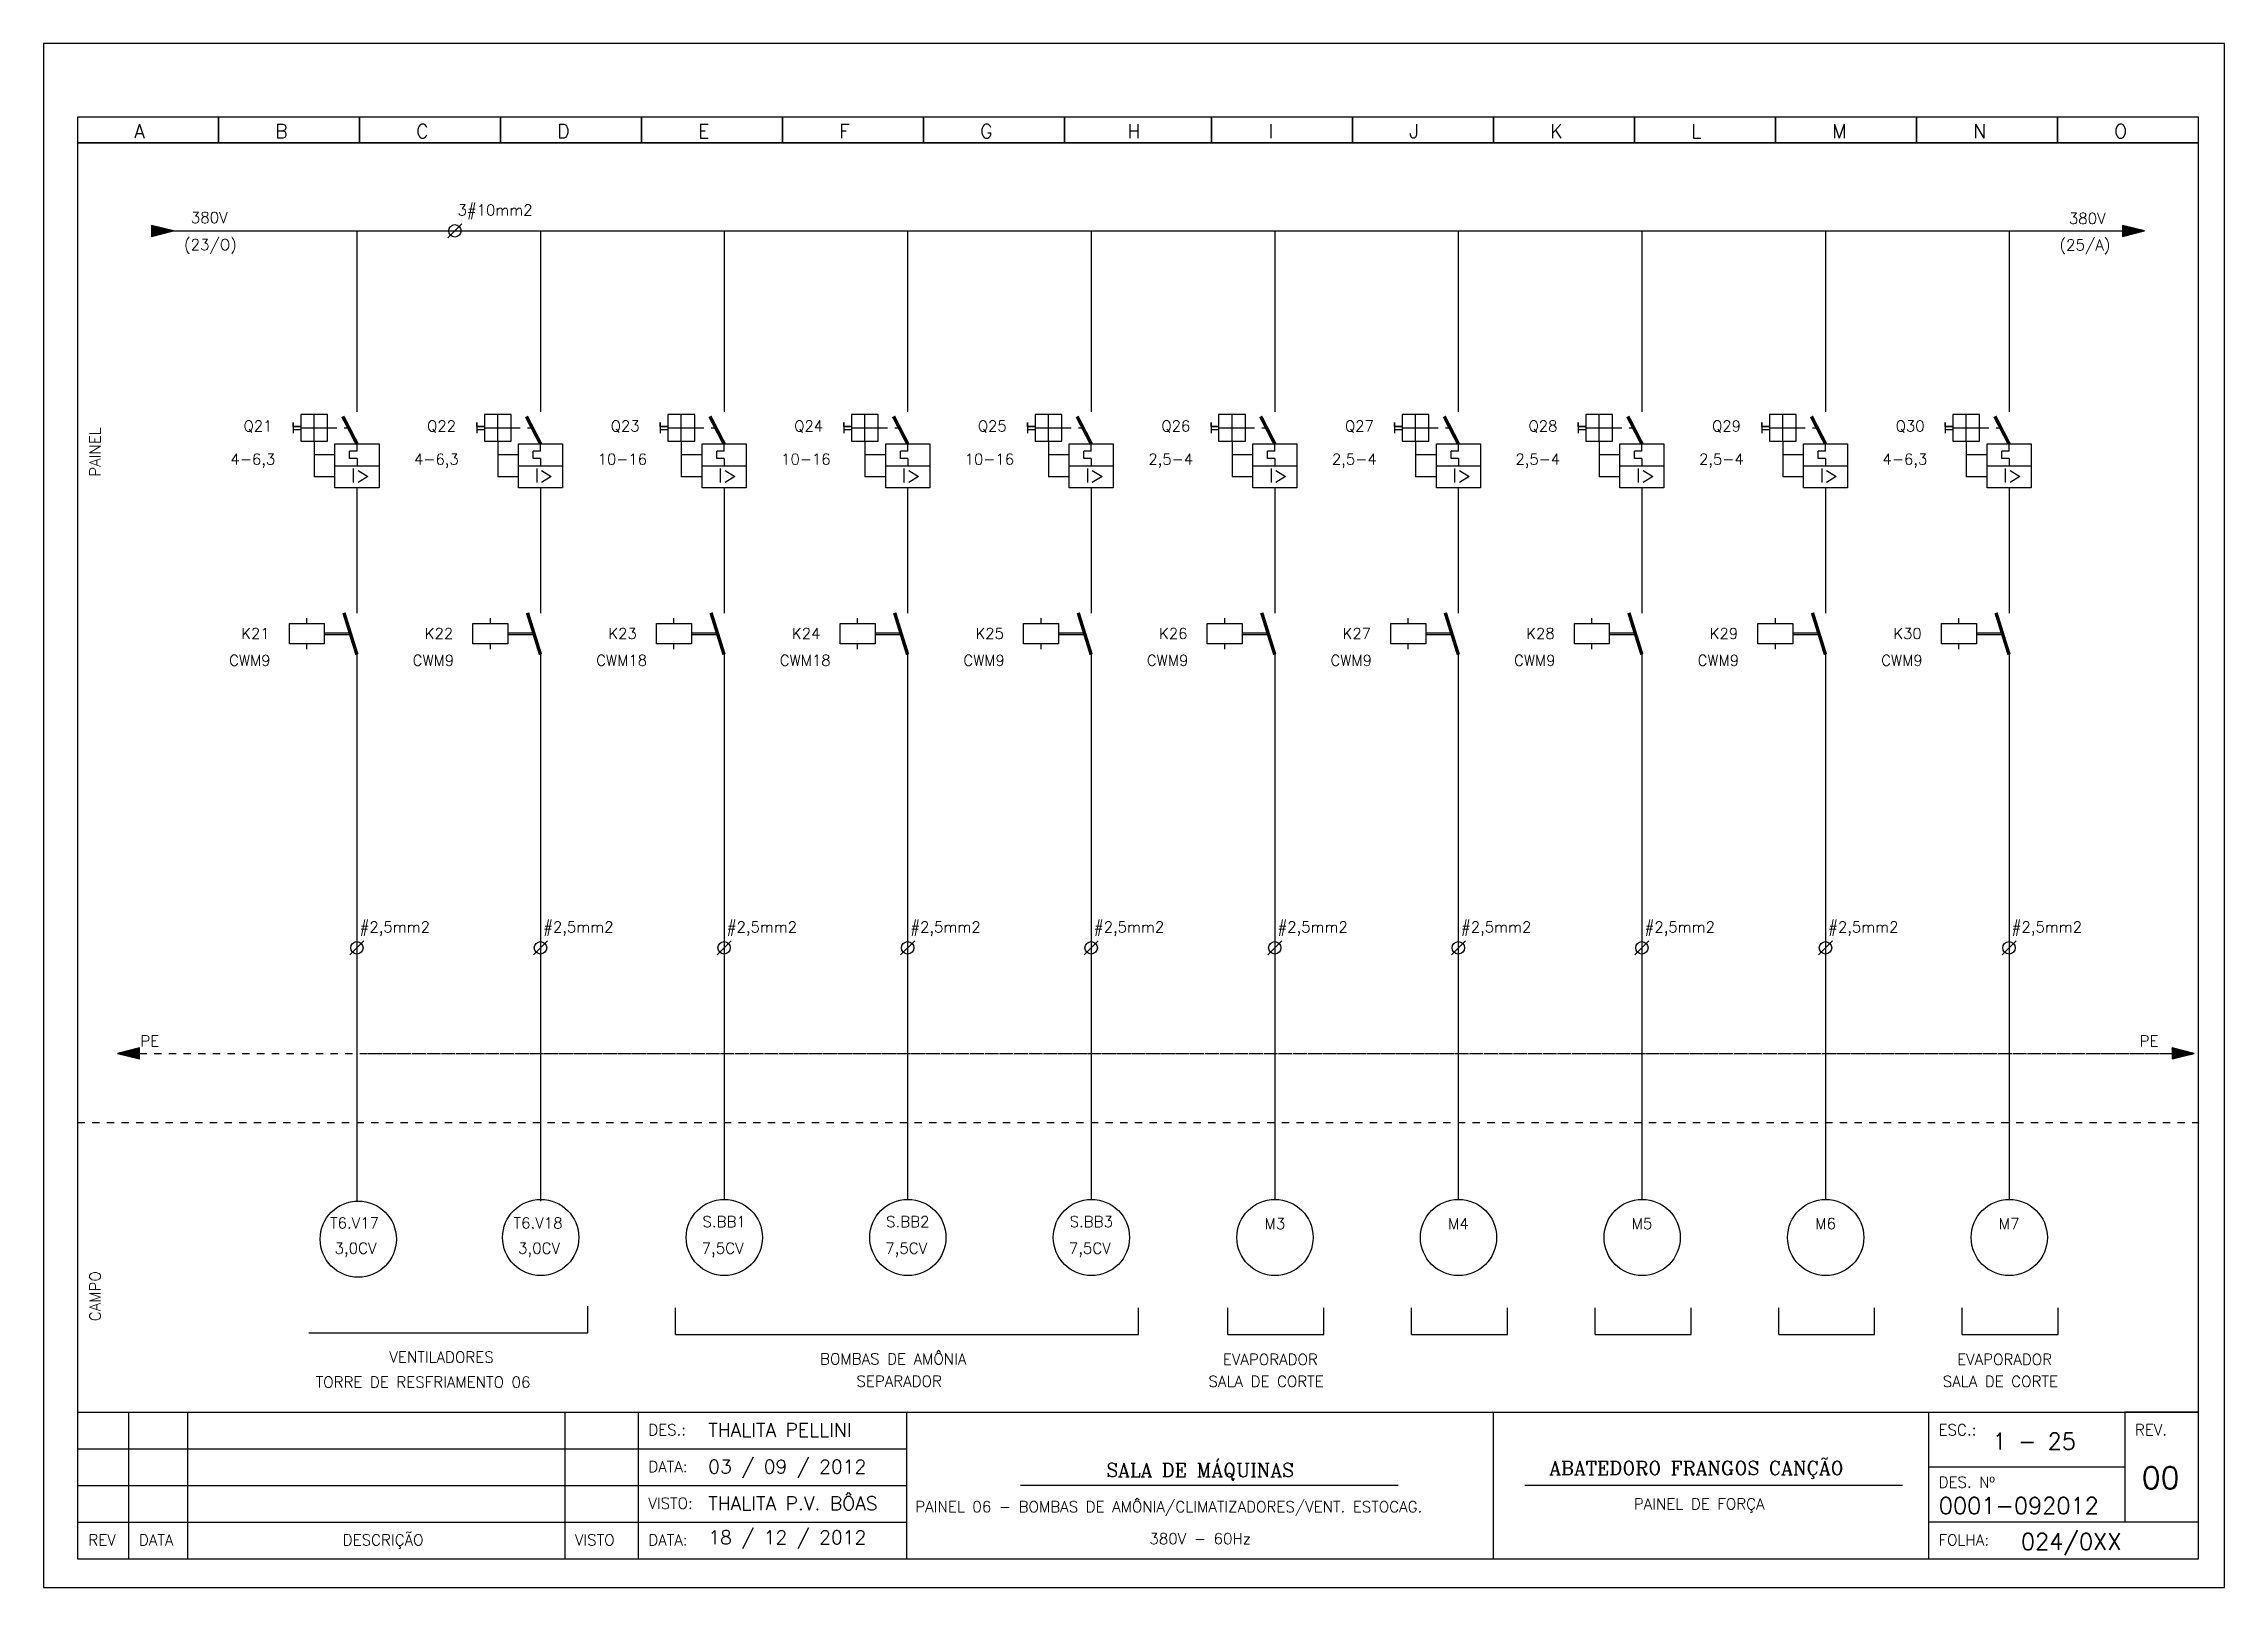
# Model space of a CAD drawing. Header units: millimetres. Extents: x 1974 to 2560, y 1429 to 1567.
# Drawn here: x 2159.77 to 2189.47, y 1512.63 to 1533.66 of the extents above; entities that cross this region are included whole.
import ezdxf

# ---------------------------------------------------------------- set-up
doc = ezdxf.new("R2010")
doc.units = ezdxf.units.MM
for name, pattern in [('DASHDOT2', [0.5, 0.25, -0.125, 0, -0.125]), ('DASHED', [0.75, 0.5, -0.25]), ('HIDDEN2', [0.1875, 0.125, -0.0625])]:
    doc.linetypes.add(name, pattern=pattern)
for name, color, linetype in [('1', 5, 'Continuous'), ('ALIMENTAÇÃO', 6, 'Continuous'), ('CONECTOR_SAK', 2, 'Continuous'), ('DISJUNTOR', 5, 'Continuous'), ('EQUIPAMENTOS', 5, 'Continuous'), ('MARGEM', 1, 'Continuous'), ('MOTORES', 5, 'Continuous'), ('PAINEL', 7, 'Continuous'), ('TERRA', 3, 'DASHED'), ('TEXTO', 4, 'Continuous'), ('TEXTO_2', 5, 'Continuous'), ('TIMBRE', 7, 'Continuous')]:
    doc.layers.add(name, color=color, linetype=linetype)
doc.styles.add('REGUA60', font='romans.shx', dxfattribs={"height": 2})
doc.styles.add('ROMANC', font='romanc.shx', dxfattribs={"height": 0.55})
doc.styles.add('ROMANS', font='romans.shx', dxfattribs={"height": 37})

msp = doc.modelspace()

# ---------------------------------------------------------------- texts
at = {"style": 'ROMANS'}
for s, p in [('ESC.:', (2185.58, 1514.705)), ('REV.', (2188.255, 1514.705)), ('DES. Nº', (2185.58, 1513.992)), ('PAINEL 06 - BOMBAS DE AMÔNIA/CLIMATIZADORES/VENT. ESTOCAG.', (2171.644, 1513.658)), ('PAINEL DE FORÇA', (2181.43, 1513.696)), ('380V - 60Hz', (2174.833, 1513.223)), ('FOLHA:', (2185.58, 1513.205))]:
    msp.add_text(s, height=0.15, dxfattribs=at).set_placement(p)
at = {"layer": 'TEXTO'}
for s, height, style, p in [('A', 0.188, 'ROMANS', (2161.007, 1532.372)), ('B', 0.188, 'ROMANS', (2162.927, 1532.372)), ('C', 0.188, 'ROMANS', (2164.847, 1532.372)), ('D', 0.188, 'ROMANS', (2166.767, 1532.372)), ('E', 0.188, 'ROMANS', (2168.687, 1532.372)), ('F', 0.188, 'ROMANS', (2170.607, 1532.372)), ('G', 0.188, 'ROMANS', (2172.527, 1532.372)), ('H', 0.188, 'ROMANS', (2174.532, 1532.372)), ('I', 0.188, 'ROMANS', (2176.452, 1532.372)), ('J', 0.188, 'ROMANS', (2178.372, 1532.372)), ('K', 0.188, 'ROMANS', (2180.292, 1532.372)), ('L', 0.188, 'ROMANS', (2182.212, 1532.372)), ('M', 0.188, 'ROMANS', (2184.132, 1532.372)), ('N', 0.188, 'ROMANS', (2186.052, 1532.372)), ('O', 0.188, 'ROMANS', (2187.972, 1532.372)), ('380V', 0.15, 'ROMANS', (2161.778, 1531.215)), ('3#10mm2', 0.148, 'ROMANS', (2165.411, 1531.319)), ('380V', 0.15, 'ROMANS', (2187.354, 1531.203)), ('(23/O)', 0.15, 'ROMANS', (2161.685, 1530.847)), ('(25/A)', 0.15, 'ROMANS', (2187.227, 1530.843)), ('Q21', 0.148, 'ROMANS', (2162.496, 1528.378)), ('Q22', 0.148, 'ROMANS', (2164.996, 1528.378)), ('Q23', 0.148, 'ROMANS', (2167.496, 1528.378)), ('Q24', 0.148, 'ROMANS', (2169.996, 1528.378)), ('Q25', 0.148, 'ROMANS', (2172.496, 1528.378)), ('Q26', 0.148, 'ROMANS', (2174.996, 1528.378)), ('Q27', 0.148, 'ROMANS', (2177.496, 1528.378)), ('Q28', 0.148, 'ROMANS', (2179.996, 1528.378)), ('Q29', 0.148, 'ROMANS', (2182.496, 1528.378)), ('Q30', 0.148, 'ROMANS', (2184.996, 1528.378)), ('4-6,3', 0.148, 'ROMANS', (2162.318, 1527.926)), ('4-6,3', 0.148, 'ROMANS', (2164.818, 1527.926)), ('10-16', 0.148, 'ROMANS', (2167.318, 1527.926)), ('10-16', 0.148, 'ROMANS', (2169.818, 1527.926)), ('10-16', 0.148, 'ROMANS', (2172.318, 1527.926)), ('2,5-4', 0.148, 'ROMANS', (2174.818, 1527.926)), ('2,5-4', 0.148, 'ROMANS', (2177.318, 1527.926)), ('2,5-4', 0.148, 'ROMANS', (2179.818, 1527.926)), ('2,5-4', 0.148, 'ROMANS', (2182.318, 1527.926)), ('4-6,3', 0.148, 'ROMANS', (2184.818, 1527.926)), ('K21', 0.148, 'ROMANS', (2162.464, 1525.552)), ('K22', 0.148, 'ROMANS', (2164.964, 1525.552)), ('K23', 0.148, 'ROMANS', (2167.464, 1525.552)), ('K24', 0.148, 'ROMANS', (2169.964, 1525.552)), ('K25', 0.148, 'ROMANS', (2172.464, 1525.552)), ('K26', 0.148, 'ROMANS', (2174.964, 1525.552)), ('K27', 0.148, 'ROMANS', (2177.464, 1525.552)), ('K28', 0.148, 'ROMANS', (2179.964, 1525.552)), ('K29', 0.148, 'ROMANS', (2182.464, 1525.552)), ('K30', 0.148, 'ROMANS', (2184.964, 1525.552)), ('CWM9', 0.148, 'ROMANS', (2162.299, 1525.186)), ('CWM9', 0.148, 'ROMANS', (2164.799, 1525.186)), ('CWM18', 0.148, 'ROMANS', (2167.299, 1525.186)), ('CWM18', 0.148, 'ROMANS', (2169.799, 1525.186)), ('CWM9', 0.148, 'ROMANS', (2172.299, 1525.186)), ('CWM9', 0.148, 'ROMANS', (2174.799, 1525.186)), ('CWM9', 0.148, 'ROMANS', (2177.299, 1525.186)), ('CWM9', 0.148, 'ROMANS', (2179.799, 1525.186)), ('CWM9', 0.148, 'ROMANS', (2182.299, 1525.186)), ('CWM9', 0.148, 'ROMANS', (2184.799, 1525.186)), ('#2,5mm2', 0.148, 'ROMANS', (2164.077, 1521.555)), ('#2,5mm2', 0.148, 'ROMANS', (2166.577, 1521.555)), ('#2,5mm2', 0.148, 'ROMANS', (2169.077, 1521.555)), ('#2,5mm2', 0.148, 'ROMANS', (2171.577, 1521.555)), ('#2,5mm2', 0.148, 'ROMANS', (2174.077, 1521.555)), ('#2,5mm2', 0.148, 'ROMANS', (2176.577, 1521.555)), ('#2,5mm2', 0.148, 'ROMANS', (2179.077, 1521.555)), ('#2,5mm2', 0.148, 'ROMANS', (2181.577, 1521.555)), ('#2,5mm2', 0.148, 'ROMANS', (2184.077, 1521.555)), ('#2,5mm2', 0.148, 'ROMANS', (2186.577, 1521.555)), ('PE', 0.15, 'ROMANS', (2161.091, 1520)), ('PE', 0.15, 'ROMANS', (2188.318, 1520)), ('T6.V17', 0.15, 'REGUA60', (2163.673, 1517.522)), ('T6.V18', 0.15, 'REGUA60', (2166.173, 1517.522)), ('S.BB1', 0.15, 'REGUA60', (2168.746, 1517.54)), ('S.BB2', 0.15, 'REGUA60', (2171.246, 1517.54)), ('S.BB3', 0.15, 'REGUA60', (2173.746, 1517.54)), ('M3', 0.15, 'REGUA60', (2176.4, 1517.514)), ('M4', 0.15, 'REGUA60', (2178.9, 1517.514)), ('M5', 0.15, 'REGUA60', (2181.4, 1517.514)), ('M6', 0.15, 'REGUA60', (2183.9, 1517.514)), ('M7', 0.15, 'REGUA60', (2186.4, 1517.514)), ('3,0CV', 0.15, 'REGUA60', (2163.734, 1517.179)), ('3,0CV', 0.15, 'REGUA60', (2166.234, 1517.179)), ('7,5CV', 0.15, 'REGUA60', (2168.734, 1517.179)), ('7,5CV', 0.15, 'REGUA60', (2171.234, 1517.179)), ('7,5CV', 0.15, 'REGUA60', (2173.734, 1517.179)), ('VENTILADORES', 0.15, 'REGUA60', (2164.482, 1515.695)), ('BOMBAS DE AMÔNIA', 0.15, 'REGUA60', (2170.348, 1515.671)), ('EVAPORADOR', 0.15, 'REGUA60', (2175.834, 1515.664)), ('EVAPORADOR', 0.15, 'REGUA60', (2185.834, 1515.664)), ('TORRE DE RESFRIAMENTO 06', 0.15, 'REGUA60', (2163.478, 1515.355)), ('SEPARADOR', 0.15, 'REGUA60', (2170.843, 1515.367)), ('SALA DE CORTE', 0.15, 'REGUA60', (2175.638, 1515.365)), ('SALA DE CORTE', 0.15, 'REGUA60', (2185.638, 1515.365)), ('THALITA PELLINI', 0.1875, 'ROMANS', (2168.824, 1514.685)), ('03 / 09 / 2012', 0.1875, 'ROMANS', (2168.824, 1514.185)), ('THALITA P.V. BÔAS', 0.1875, 'ROMANS', (2168.824, 1513.685)), ('18 / 12 / 2012', 0.1875, 'ROMANS', (2168.824, 1513.222))]:
    msp.add_text(s, height=height, dxfattribs=dict(at, style=style)).set_placement(p)
at = {"layer": 'TEXTO', "style": 'REGUA60'}
for s, p in [('PAINEL', (2160.549, 1527.76)), ('CAMPO', (2160.549, 1516.259))]:
    msp.add_text(s, height=0.15, rotation=90, dxfattribs=at).set_placement(p)
at = {"layer": 'TEXTO', "color": 150, "style": 'ROMANS'}
for s, height, p in [('DES.:', 0.15, (2168.009, 1514.705)), ('1 - 25', 0.225, (2186.314, 1514.512)), ('DATA:', 0.15, (2168.009, 1514.205)), ('00', 0.3, (2188.347, 1513.978)), ('VISTO:', 0.15, (2168.009, 1513.705)), ('0001-092012', 0.225, (2185.584, 1513.636)), ('REV', 0.15, (2160.383, 1513.205)), ('DATA', 0.15, (2161.071, 1513.205)), ('DESCRIÇÃO', 0.15, (2163.847, 1513.205)), ('VISTO', 0.15, (2167.009, 1513.205)), ('DATA:', 0.15, (2168.009, 1513.205)), ('024/0XX', 0.225, (2186.702, 1513.146))]:
    msp.add_text(s, height=height, dxfattribs=at).set_placement(p)
at = {"layer": 'TEXTO_2'}
for s, height, style, p in [('I>', 0.1927, 'REGUA60', (2163.956, 1527.682)), ('I>', 0.1927, 'REGUA60', (2166.456, 1527.682)), ('I>', 0.1927, 'REGUA60', (2168.956, 1527.682)), ('I>', 0.1927, 'REGUA60', (2171.456, 1527.682)), ('I>', 0.1927, 'REGUA60', (2173.956, 1527.682)), ('I>', 0.1927, 'REGUA60', (2176.456, 1527.682)), ('I>', 0.1927, 'REGUA60', (2178.956, 1527.682)), ('I>', 0.1927, 'REGUA60', (2181.456, 1527.682)), ('I>', 0.1927, 'REGUA60', (2183.956, 1527.682)), ('I>', 0.1927, 'REGUA60', (2186.456, 1527.682)), ('SALA DE MÁQUINAS', 0.1875, 'ROMANC', (2174.245, 1514.138)), ('ABATEDORO FRANGOS CANÇÃO', 0.1875, 'ROMANC', (2180.277, 1514.166))]:
    msp.add_text(s, height=height, dxfattribs=dict(at, style=style)).set_placement(p)

# ---------------------------------------------------------------- hatches: boundary and pattern name
at = {"layer": 'EQUIPAMENTOS'}
for points in [[(2161.54, 1531.109), (2161.24, 1531.184), (2161.24, 1531.034)], [(2188.386, 1531.109), (2188.086, 1531.184), (2188.086, 1531.034)]]:
    msp.add_hatch(color=256, dxfattribs=at).paths.add_polyline_path(points)
at = {"layer": 'TERRA'}
h = msp.add_hatch(dxfattribs=at)
h.set_pattern_fill('ANSI31', color=256, scale=0.004, angle=180, style=0)
h.set_pattern_definition([(225, (2218.03320223, 1568.52584864), (0.0003535533906, -0.0003535533906), [])])
h.paths.add_polyline_path([(2160.779, 1519.906), (2161.079, 1519.906), (2161.079, 1519.981)])
h.paths.add_polyline_path([(2161.079, 1519.831), (2161.079, 1519.906), (2160.779, 1519.906)])
h = msp.add_hatch(dxfattribs=at)
h.set_pattern_fill('ANSI31', color=256, scale=0.004, style=0)
h.set_pattern_definition([(45, (2131.80874803, 1471.2862611), (-0.0003535533906, 0.0003535533906), [])])
h.paths.add_polyline_path([(2189.063, 1519.906), (2188.763, 1519.906), (2188.763, 1519.831)])
h.paths.add_polyline_path([(2188.763, 1519.981), (2188.763, 1519.906), (2189.063, 1519.906)])

# ---------------------------------------------------------------- linework, layer by layer
for p, q in [((2167.185, 1516.102), (2167.185, 1516.466)), ((2168.378, 1516.078), (2168.378, 1516.442)), ((2174.685, 1516.078), (2174.685, 1516.442)), ((2175.903, 1516.078), (2175.903, 1516.442)), ((2177.21, 1516.078), (2177.21, 1516.442)), ((2178.403, 1516.078), (2178.403, 1516.442)), ((2179.71, 1516.078), (2179.71, 1516.442)), ((2180.903, 1516.078), (2180.903, 1516.442)), ((2182.21, 1516.078), (2182.21, 1516.442)), ((2183.403, 1516.078), (2183.403, 1516.442)), ((2184.71, 1516.078), (2184.71, 1516.442)), ((2185.903, 1516.078), (2185.903, 1516.442)), ((2187.21, 1516.078), (2187.21, 1516.442)), ((2163.386, 1516.102), (2167.185, 1516.102)), ((2168.378, 1516.078), (2174.685, 1516.078)), ((2175.903, 1516.078), (2177.21, 1516.078)), ((2178.403, 1516.078), (2179.71, 1516.078)), ((2180.903, 1516.078), (2182.21, 1516.078)), ((2183.403, 1516.078), (2184.71, 1516.078)), ((2185.903, 1516.078), (2187.21, 1516.078)), ((2189.119, 1515.022), (2188.119, 1515.022))]:
    msp.add_line(p, q)
at = {"layer": '1'}
for p, q in [((2163.172, 1528.498), (2163.172, 1528.352)), ((2163.172, 1528.446), (2163.172, 1528.498)), ((2163.276, 1528.446), (2163.172, 1528.446)), ((2163.172, 1528.446), (2163.276, 1528.446)), ((2163.172, 1528.404), (2163.276, 1528.404)), ((2163.64, 1528.607), (2163.276, 1528.607)), ((2163.276, 1528.607), (2163.276, 1528.243)), ((2163.276, 1528.425), (2163.64, 1528.425)), ((2163.458, 1528.243), (2163.458, 1528.607)), ((2163.64, 1528.243), (2163.64, 1528.607)), ((2165.672, 1528.498), (2165.672, 1528.352)), ((2165.672, 1528.446), (2165.672, 1528.498)), ((2165.776, 1528.446), (2165.672, 1528.446)), ((2165.672, 1528.446), (2165.776, 1528.446)), ((2165.672, 1528.404), (2165.776, 1528.404)), ((2166.14, 1528.607), (2165.776, 1528.607)), ((2165.776, 1528.607), (2165.776, 1528.243)), ((2165.776, 1528.425), (2166.14, 1528.425)), ((2165.958, 1528.243), (2165.958, 1528.607)), ((2166.14, 1528.243), (2166.14, 1528.607)), ((2168.172, 1528.498), (2168.172, 1528.352)), ((2168.172, 1528.446), (2168.172, 1528.498)), ((2168.276, 1528.446), (2168.172, 1528.446)), ((2168.172, 1528.446), (2168.276, 1528.446)), ((2168.172, 1528.404), (2168.276, 1528.404)), ((2168.64, 1528.607), (2168.276, 1528.607)), ((2168.276, 1528.607), (2168.276, 1528.243)), ((2168.276, 1528.425), (2168.64, 1528.425)), ((2168.458, 1528.243), (2168.458, 1528.607)), ((2168.64, 1528.243), (2168.64, 1528.607)), ((2170.672, 1528.498), (2170.672, 1528.352)), ((2170.672, 1528.446), (2170.672, 1528.498)), ((2170.776, 1528.446), (2170.672, 1528.446)), ((2170.672, 1528.446), (2170.776, 1528.446)), ((2170.672, 1528.404), (2170.776, 1528.404)), ((2171.14, 1528.607), (2170.776, 1528.607)), ((2170.776, 1528.607), (2170.776, 1528.243)), ((2170.776, 1528.425), (2171.14, 1528.425)), ((2170.958, 1528.243), (2170.958, 1528.607)), ((2171.14, 1528.243), (2171.14, 1528.607)), ((2173.172, 1528.498), (2173.172, 1528.352)), ((2173.172, 1528.446), (2173.172, 1528.498)), ((2173.276, 1528.446), (2173.172, 1528.446)), ((2173.172, 1528.446), (2173.276, 1528.446)), ((2173.172, 1528.404), (2173.276, 1528.404)), ((2173.64, 1528.607), (2173.276, 1528.607)), ((2173.276, 1528.607), (2173.276, 1528.243)), ((2173.276, 1528.425), (2173.64, 1528.425)), ((2173.458, 1528.243), (2173.458, 1528.607)), ((2173.64, 1528.243), (2173.64, 1528.607)), ((2175.672, 1528.498), (2175.672, 1528.352)), ((2175.672, 1528.446), (2175.672, 1528.498)), ((2175.776, 1528.446), (2175.672, 1528.446)), ((2175.672, 1528.446), (2175.776, 1528.446)), ((2175.672, 1528.404), (2175.776, 1528.404)), ((2176.14, 1528.607), (2175.776, 1528.607)), ((2175.776, 1528.607), (2175.776, 1528.243)), ((2175.776, 1528.425), (2176.14, 1528.425)), ((2175.958, 1528.243), (2175.958, 1528.607)), ((2176.14, 1528.243), (2176.14, 1528.607)), ((2178.172, 1528.498), (2178.172, 1528.352)), ((2178.172, 1528.446), (2178.172, 1528.498)), ((2178.276, 1528.446), (2178.172, 1528.446)), ((2178.172, 1528.446), (2178.276, 1528.446)), ((2178.172, 1528.404), (2178.276, 1528.404)), ((2178.64, 1528.607), (2178.276, 1528.607)), ((2178.276, 1528.607), (2178.276, 1528.243)), ((2178.276, 1528.425), (2178.64, 1528.425)), ((2178.458, 1528.243), (2178.458, 1528.607)), ((2178.64, 1528.243), (2178.64, 1528.607)), ((2180.672, 1528.498), (2180.672, 1528.352)), ((2180.672, 1528.446), (2180.672, 1528.498)), ((2180.776, 1528.446), (2180.672, 1528.446)), ((2180.672, 1528.446), (2180.776, 1528.446)), ((2180.672, 1528.404), (2180.776, 1528.404)), ((2181.14, 1528.607), (2180.776, 1528.607)), ((2180.776, 1528.607), (2180.776, 1528.243)), ((2180.776, 1528.425), (2181.14, 1528.425)), ((2180.958, 1528.243), (2180.958, 1528.607)), ((2181.14, 1528.243), (2181.14, 1528.607)), ((2183.172, 1528.498), (2183.172, 1528.352)), ((2183.172, 1528.446), (2183.172, 1528.498)), ((2183.276, 1528.446), (2183.172, 1528.446)), ((2183.172, 1528.446), (2183.276, 1528.446)), ((2183.172, 1528.404), (2183.276, 1528.404)), ((2183.64, 1528.607), (2183.276, 1528.607)), ((2183.276, 1528.607), (2183.276, 1528.243)), ((2183.276, 1528.425), (2183.64, 1528.425)), ((2183.458, 1528.243), (2183.458, 1528.607)), ((2183.64, 1528.243), (2183.64, 1528.607)), ((2185.672, 1528.498), (2185.672, 1528.352)), ((2185.672, 1528.446), (2185.672, 1528.498)), ((2185.776, 1528.446), (2185.672, 1528.446)), ((2185.672, 1528.446), (2185.776, 1528.446)), ((2185.672, 1528.404), (2185.776, 1528.404)), ((2186.14, 1528.607), (2185.776, 1528.607)), ((2185.776, 1528.607), (2185.776, 1528.243)), ((2185.776, 1528.425), (2186.14, 1528.425)), ((2185.958, 1528.243), (2185.958, 1528.607)), ((2186.14, 1528.243), (2186.14, 1528.607)), ((2163.276, 1528.243), (2163.64, 1528.243)), ((2165.776, 1528.243), (2166.14, 1528.243)), ((2168.276, 1528.243), (2168.64, 1528.243)), ((2170.776, 1528.243), (2171.14, 1528.243)), ((2173.276, 1528.243), (2173.64, 1528.243)), ((2175.776, 1528.243), (2176.14, 1528.243)), ((2178.276, 1528.243), (2178.64, 1528.243)), ((2180.776, 1528.243), (2181.14, 1528.243)), ((2183.276, 1528.243), (2183.64, 1528.243)), ((2185.776, 1528.243), (2186.14, 1528.243))]:
    msp.add_line(p, q, dxfattribs=at)
at = {"layer": 'ALIMENTAÇÃO', "color": 6}
for p, q in [((2164.04, 1531.109), (2164.04, 1528.645)), ((2166.54, 1531.109), (2166.54, 1528.645)), ((2169.04, 1531.109), (2169.04, 1528.645)), ((2171.54, 1531.109), (2171.54, 1528.645)), ((2174.04, 1531.109), (2174.04, 1528.645)), ((2176.54, 1531.109), (2176.54, 1528.645)), ((2179.04, 1531.109), (2179.04, 1528.645)), ((2181.54, 1531.109), (2181.54, 1528.645)), ((2184.04, 1531.109), (2184.04, 1528.645)), ((2186.54, 1531.109), (2186.54, 1528.645)), ((2164.04, 1527.607), (2164.04, 1525.902)), ((2166.54, 1527.607), (2166.54, 1525.902)), ((2169.04, 1527.607), (2169.04, 1525.902)), ((2171.54, 1527.607), (2171.54, 1525.902)), ((2174.04, 1527.607), (2174.04, 1525.902)), ((2176.54, 1527.607), (2176.54, 1525.902)), ((2179.04, 1527.607), (2179.04, 1525.902)), ((2181.54, 1527.607), (2181.54, 1525.902)), ((2184.04, 1527.607), (2184.04, 1525.902)), ((2186.54, 1527.607), (2186.54, 1525.902)), ((2164.04, 1525.339), (2164.04, 1521.345)), ((2166.54, 1525.339), (2166.54, 1521.345)), ((2169.04, 1525.339), (2169.04, 1521.345)), ((2171.54, 1525.339), (2171.54, 1521.345)), ((2174.04, 1525.339), (2174.04, 1521.345)), ((2176.54, 1525.339), (2176.54, 1521.345)), ((2179.04, 1525.339), (2179.04, 1521.345)), ((2181.54, 1525.339), (2181.54, 1521.345)), ((2184.04, 1525.339), (2184.04, 1521.345)), ((2186.54, 1525.339), (2186.54, 1521.345)), ((2164.04, 1521.345), (2164.04, 1517.896)), ((2166.54, 1521.345), (2166.54, 1517.896)), ((2169.04, 1521.345), (2169.04, 1517.919)), ((2171.54, 1521.345), (2171.54, 1517.919)), ((2174.04, 1521.345), (2174.04, 1517.919)), ((2176.54, 1521.345), (2176.54, 1517.919)), ((2179.04, 1521.345), (2179.04, 1517.919)), ((2181.54, 1521.345), (2181.54, 1517.919)), ((2184.04, 1521.345), (2184.04, 1517.919)), ((2186.54, 1521.345), (2186.54, 1517.919))]:
    msp.add_line(p, q, dxfattribs=at)
at = {"layer": 'CONECTOR_SAK'}
for p, q in [((2165.47, 1531.206), (2165.279, 1531.013)), ((2164.136, 1521.442), (2163.945, 1521.249)), ((2166.636, 1521.442), (2166.445, 1521.249)), ((2169.136, 1521.442), (2168.945, 1521.249)), ((2171.636, 1521.442), (2171.445, 1521.249)), ((2174.136, 1521.442), (2173.945, 1521.249)), ((2176.636, 1521.442), (2176.445, 1521.249)), ((2179.136, 1521.442), (2178.945, 1521.249)), ((2181.636, 1521.442), (2181.445, 1521.249)), ((2184.136, 1521.442), (2183.945, 1521.249)), ((2186.636, 1521.442), (2186.445, 1521.249))]:
    msp.add_line(p, q, dxfattribs=at)
for centre in [(2165.374, 1531.109), (2164.04, 1521.345), (2166.54, 1521.345), (2169.04, 1521.345), (2171.54, 1521.345), (2174.04, 1521.345), (2176.54, 1521.345), (2179.04, 1521.345), (2181.54, 1521.345), (2184.04, 1521.345), (2186.54, 1521.345)]:
    msp.add_circle(centre, 0.0846, dxfattribs=at)
at = {"layer": 'DISJUNTOR', "linetype": 'HIDDEN2'}
for p, q in [((2163.64, 1528.425), (2163.94, 1528.425)), ((2166.14, 1528.425), (2166.44, 1528.425)), ((2168.64, 1528.425), (2168.94, 1528.425)), ((2171.14, 1528.425), (2171.44, 1528.425)), ((2173.64, 1528.425), (2173.94, 1528.425)), ((2176.14, 1528.425), (2176.44, 1528.425)), ((2178.64, 1528.425), (2178.94, 1528.425)), ((2181.14, 1528.425), (2181.44, 1528.425)), ((2183.64, 1528.425), (2183.94, 1528.425)), ((2186.14, 1528.425), (2186.44, 1528.425))]:
    msp.add_line(p, q, dxfattribs=at)
at = {"layer": 'DISJUNTOR'}
for p, q in [((2163.458, 1528.243), (2163.458, 1527.757)), ((2164.041, 1528.108), (2163.941, 1528.108)), ((2163.941, 1528.008), (2163.941, 1528.108)), ((2164.041, 1528.108), (2164.041, 1528.208)), ((2165.958, 1528.243), (2165.958, 1527.757)), ((2166.541, 1528.108), (2166.441, 1528.108)), ((2166.441, 1528.008), (2166.441, 1528.108)), ((2166.541, 1528.108), (2166.541, 1528.208)), ((2168.458, 1528.243), (2168.458, 1527.757)), ((2169.041, 1528.108), (2168.941, 1528.108)), ((2168.941, 1528.008), (2168.941, 1528.108)), ((2169.041, 1528.108), (2169.041, 1528.208)), ((2170.958, 1528.243), (2170.958, 1527.757)), ((2171.541, 1528.108), (2171.441, 1528.108)), ((2171.441, 1528.008), (2171.441, 1528.108)), ((2171.541, 1528.108), (2171.541, 1528.208)), ((2173.458, 1528.243), (2173.458, 1527.757)), ((2174.041, 1528.108), (2173.941, 1528.108)), ((2173.941, 1528.008), (2173.941, 1528.108)), ((2174.041, 1528.108), (2174.041, 1528.208)), ((2175.958, 1528.243), (2175.958, 1527.757)), ((2176.541, 1528.108), (2176.441, 1528.108)), ((2176.441, 1528.008), (2176.441, 1528.108)), ((2176.541, 1528.108), (2176.541, 1528.208)), ((2178.458, 1528.243), (2178.458, 1527.757)), ((2179.041, 1528.108), (2178.941, 1528.108)), ((2178.941, 1528.008), (2178.941, 1528.108)), ((2179.041, 1528.108), (2179.041, 1528.208)), ((2180.958, 1528.243), (2180.958, 1527.757)), ((2181.541, 1528.108), (2181.441, 1528.108)), ((2181.441, 1528.008), (2181.441, 1528.108)), ((2181.541, 1528.108), (2181.541, 1528.208)), ((2183.458, 1528.243), (2183.458, 1527.757)), ((2184.041, 1528.108), (2183.941, 1528.108)), ((2183.941, 1528.008), (2183.941, 1528.108)), ((2184.041, 1528.108), (2184.041, 1528.208)), ((2185.958, 1528.243), (2185.958, 1527.757)), ((2186.541, 1528.108), (2186.441, 1528.108)), ((2186.441, 1528.008), (2186.441, 1528.108)), ((2186.541, 1528.108), (2186.541, 1528.208)), ((2163.74, 1528.057), (2163.458, 1528.057)), ((2163.741, 1527.908), (2164.341, 1527.908)), ((2164.041, 1528.008), (2163.941, 1528.008)), ((2164.041, 1528.008), (2164.041, 1527.908)), ((2166.24, 1528.057), (2165.958, 1528.057)), ((2166.241, 1527.908), (2166.841, 1527.908)), ((2166.541, 1528.008), (2166.441, 1528.008)), ((2166.541, 1528.008), (2166.541, 1527.908)), ((2168.74, 1528.057), (2168.458, 1528.057)), ((2168.741, 1527.908), (2169.341, 1527.908)), ((2169.041, 1528.008), (2168.941, 1528.008)), ((2169.041, 1528.008), (2169.041, 1527.908)), ((2171.24, 1528.057), (2170.958, 1528.057)), ((2171.241, 1527.908), (2171.841, 1527.908)), ((2171.541, 1528.008), (2171.441, 1528.008)), ((2171.541, 1528.008), (2171.541, 1527.908)), ((2173.74, 1528.057), (2173.458, 1528.057)), ((2173.741, 1527.908), (2174.341, 1527.908)), ((2174.041, 1528.008), (2173.941, 1528.008)), ((2174.041, 1528.008), (2174.041, 1527.908)), ((2176.24, 1528.057), (2175.958, 1528.057)), ((2176.241, 1527.908), (2176.841, 1527.908)), ((2176.541, 1528.008), (2176.441, 1528.008)), ((2176.541, 1528.008), (2176.541, 1527.908)), ((2178.74, 1528.057), (2178.458, 1528.057)), ((2178.741, 1527.908), (2179.341, 1527.908)), ((2179.041, 1528.008), (2178.941, 1528.008)), ((2179.041, 1528.008), (2179.041, 1527.908)), ((2181.24, 1528.057), (2180.958, 1528.057)), ((2181.241, 1527.908), (2181.841, 1527.908)), ((2181.541, 1528.008), (2181.441, 1528.008)), ((2181.541, 1528.008), (2181.541, 1527.908)), ((2183.74, 1528.057), (2183.458, 1528.057)), ((2183.741, 1527.908), (2184.341, 1527.908)), ((2184.041, 1528.008), (2183.941, 1528.008)), ((2184.041, 1528.008), (2184.041, 1527.908)), ((2186.24, 1528.057), (2185.958, 1528.057)), ((2186.241, 1527.908), (2186.841, 1527.908)), ((2186.541, 1528.008), (2186.441, 1528.008)), ((2186.541, 1528.008), (2186.541, 1527.908)), ((2163.74, 1527.757), (2163.458, 1527.757)), ((2166.24, 1527.757), (2165.958, 1527.757)), ((2168.74, 1527.757), (2168.458, 1527.757)), ((2171.24, 1527.757), (2170.958, 1527.757)), ((2173.74, 1527.757), (2173.458, 1527.757)), ((2176.24, 1527.757), (2175.958, 1527.757)), ((2178.74, 1527.757), (2178.458, 1527.757)), ((2181.24, 1527.757), (2180.958, 1527.757)), ((2183.74, 1527.757), (2183.458, 1527.757)), ((2186.24, 1527.757), (2185.958, 1527.757))]:
    msp.add_line(p, q, dxfattribs=at)
at = {"layer": 'DISJUNTOR', "const_width": 0.0472}
for points in [[(2164.041, 1528.208), (2163.848, 1528.582)], [(2166.541, 1528.208), (2166.348, 1528.582)], [(2169.041, 1528.208), (2168.848, 1528.582)], [(2171.541, 1528.208), (2171.348, 1528.582)], [(2174.041, 1528.208), (2173.848, 1528.582)], [(2176.541, 1528.208), (2176.348, 1528.582)], [(2179.041, 1528.208), (2178.848, 1528.582)], [(2181.541, 1528.208), (2181.348, 1528.582)], [(2184.041, 1528.208), (2183.848, 1528.582)], [(2186.541, 1528.208), (2186.348, 1528.582)]]:
    msp.add_lwpolyline(points, dxfattribs=at)
at = {"layer": 'DISJUNTOR'}
for points in [[(2163.741, 1528.208), (2164.341, 1528.208), (2164.341, 1527.608), (2163.741, 1527.608)], [(2166.241, 1528.208), (2166.841, 1528.208), (2166.841, 1527.608), (2166.241, 1527.608)], [(2168.741, 1528.208), (2169.341, 1528.208), (2169.341, 1527.608), (2168.741, 1527.608)], [(2171.241, 1528.208), (2171.841, 1528.208), (2171.841, 1527.608), (2171.241, 1527.608)], [(2173.741, 1528.208), (2174.341, 1528.208), (2174.341, 1527.608), (2173.741, 1527.608)], [(2176.241, 1528.208), (2176.841, 1528.208), (2176.841, 1527.608), (2176.241, 1527.608)], [(2178.741, 1528.208), (2179.341, 1528.208), (2179.341, 1527.608), (2178.741, 1527.608)], [(2181.241, 1528.208), (2181.841, 1528.208), (2181.841, 1527.608), (2181.241, 1527.608)], [(2183.741, 1528.208), (2184.341, 1528.208), (2184.341, 1527.608), (2183.741, 1527.608)], [(2186.241, 1528.208), (2186.841, 1528.208), (2186.841, 1527.608), (2186.241, 1527.608)]]:
    msp.add_lwpolyline(points, close=True, dxfattribs=at)
at = {"layer": 'EQUIPAMENTOS'}
for p, q in [((2161.54, 1531.109), (2188.386, 1531.109)), ((2163.358, 1525.763), (2163.358, 1525.834)), ((2165.858, 1525.763), (2165.858, 1525.834)), ((2168.358, 1525.763), (2168.358, 1525.834)), ((2170.858, 1525.763), (2170.858, 1525.834)), ((2173.358, 1525.763), (2173.358, 1525.834)), ((2175.858, 1525.763), (2175.858, 1525.834)), ((2178.358, 1525.763), (2178.358, 1525.834)), ((2180.858, 1525.763), (2180.858, 1525.834)), ((2183.358, 1525.763), (2183.358, 1525.834)), ((2185.858, 1525.763), (2185.858, 1525.834)), ((2163.358, 1525.413), (2163.358, 1525.484)), ((2163.596, 1525.633), (2163.948, 1525.633)), ((2163.596, 1525.613), (2163.955, 1525.613)), ((2165.858, 1525.413), (2165.858, 1525.484)), ((2166.096, 1525.633), (2166.448, 1525.633)), ((2166.096, 1525.613), (2166.455, 1525.613)), ((2168.358, 1525.413), (2168.358, 1525.484)), ((2168.596, 1525.633), (2168.948, 1525.633)), ((2168.596, 1525.613), (2168.955, 1525.613)), ((2170.858, 1525.413), (2170.858, 1525.484)), ((2171.096, 1525.633), (2171.448, 1525.633)), ((2171.096, 1525.613), (2171.455, 1525.613)), ((2173.358, 1525.413), (2173.358, 1525.484)), ((2173.596, 1525.633), (2173.948, 1525.633)), ((2173.596, 1525.613), (2173.955, 1525.613)), ((2175.858, 1525.413), (2175.858, 1525.484)), ((2176.096, 1525.633), (2176.448, 1525.633)), ((2176.096, 1525.613), (2176.455, 1525.613)), ((2178.358, 1525.413), (2178.358, 1525.484)), ((2178.596, 1525.633), (2178.948, 1525.633)), ((2178.596, 1525.613), (2178.955, 1525.613)), ((2180.858, 1525.413), (2180.858, 1525.484)), ((2181.096, 1525.633), (2181.448, 1525.633)), ((2181.096, 1525.613), (2181.455, 1525.613)), ((2183.358, 1525.413), (2183.358, 1525.484)), ((2183.596, 1525.633), (2183.948, 1525.633)), ((2183.596, 1525.613), (2183.955, 1525.613)), ((2185.858, 1525.413), (2185.858, 1525.484)), ((2186.096, 1525.633), (2186.448, 1525.633)), ((2186.096, 1525.613), (2186.455, 1525.613))]:
    msp.add_line(p, q, dxfattribs=at)
for points in [[(2161.24, 1531.034), (2161.54, 1531.109), (2161.24, 1531.184), (2161.24, 1531.034)], [(2188.086, 1531.034), (2188.386, 1531.109), (2188.086, 1531.184), (2188.086, 1531.034)]]:
    msp.add_lwpolyline(points, dxfattribs=at)
for points in [[(2163.12, 1525.484), (2163.12, 1525.763), (2163.596, 1525.763), (2163.596, 1525.484)], [(2165.62, 1525.484), (2165.62, 1525.763), (2166.096, 1525.763), (2166.096, 1525.484)], [(2168.12, 1525.484), (2168.12, 1525.763), (2168.596, 1525.763), (2168.596, 1525.484)], [(2170.62, 1525.484), (2170.62, 1525.763), (2171.096, 1525.763), (2171.096, 1525.484)], [(2173.12, 1525.484), (2173.12, 1525.763), (2173.596, 1525.763), (2173.596, 1525.484)], [(2175.62, 1525.484), (2175.62, 1525.763), (2176.096, 1525.763), (2176.096, 1525.484)], [(2178.12, 1525.484), (2178.12, 1525.763), (2178.596, 1525.763), (2178.596, 1525.484)], [(2180.62, 1525.484), (2180.62, 1525.763), (2181.096, 1525.763), (2181.096, 1525.484)], [(2183.12, 1525.484), (2183.12, 1525.763), (2183.596, 1525.763), (2183.596, 1525.484)], [(2185.62, 1525.484), (2185.62, 1525.763), (2186.096, 1525.763), (2186.096, 1525.484)]]:
    msp.add_lwpolyline(points, close=True, dxfattribs=at)
at = {"layer": 'EQUIPAMENTOS', "const_width": 0.0472}
for points in [[(2164.04, 1525.339), (2163.863, 1525.907)], [(2166.54, 1525.339), (2166.363, 1525.907)], [(2169.04, 1525.339), (2168.863, 1525.907)], [(2171.54, 1525.339), (2171.363, 1525.907)], [(2174.04, 1525.339), (2173.863, 1525.907)], [(2176.54, 1525.339), (2176.363, 1525.907)], [(2179.04, 1525.339), (2178.863, 1525.907)], [(2181.54, 1525.339), (2181.363, 1525.907)], [(2184.04, 1525.339), (2183.863, 1525.907)], [(2186.54, 1525.339), (2186.363, 1525.907)]]:
    msp.add_lwpolyline(points, dxfattribs=at)
at = {"layer": 'MARGEM', "color": 7}
msp.add_lwpolyline([(2159.773, 1512.634), (2189.473, 1512.634), (2189.473, 1533.659), (2159.773, 1533.659)], close=True, dxfattribs=at)
at = {"layer": 'MOTORES'}
for centre in [(2164.058, 1517.377), (2166.543, 1517.4), (2169.043, 1517.4), (2171.543, 1517.4), (2174.043, 1517.4), (2176.543, 1517.4), (2179.043, 1517.4), (2181.543, 1517.4), (2184.043, 1517.4), (2186.543, 1517.4)]:
    msp.add_circle(centre, 0.519, dxfattribs=at)
at = {"layer": 'PAINEL', "color": 12, "linetype": 'HIDDEN2', "ltscale": 0.005}
msp.add_line((2160.235, 1518.966), (2189.119, 1518.966), dxfattribs=at)
at = {"layer": 'TERRA', "linetype": 'DASHDOT2', "ltscale": 0.0025}
for p, q in [((2161.079, 1519.906), (2188.763, 1519.906)), ((2161.079, 1519.906), (2188.763, 1519.906)), ((2164.19, 1519.906), (2189.063, 1519.906))]:
    msp.add_line(p, q, dxfattribs=at)
at = {"layer": 'TERRA'}
for points in [[(2161.079, 1519.981), (2160.779, 1519.906), (2161.079, 1519.831), (2161.079, 1519.981)], [(2161.079, 1519.981), (2160.779, 1519.906), (2161.079, 1519.831), (2161.079, 1519.981)], [(2188.763, 1519.831), (2189.063, 1519.906), (2188.763, 1519.981), (2188.763, 1519.831)], [(2188.763, 1519.831), (2189.063, 1519.906), (2188.763, 1519.981), (2188.763, 1519.831)]]:
    msp.add_lwpolyline(points, dxfattribs=at)
at = {"layer": 'TIMBRE', "color": 12}
msp.add_line((2189.119, 1532.659), (2160.235, 1532.659), dxfattribs=at)
at = {"layer": 'TIMBRE'}
for p, q in [((2160.235, 1515.022), (2189.119, 1515.022)), ((2160.935, 1513.022), (2160.935, 1515.022)), ((2161.735, 1513.022), (2161.735, 1515.022)), ((2166.873, 1515.022), (2166.873, 1513.022)), ((2167.873, 1513.022), (2167.873, 1515.022)), ((2171.526, 1515.022), (2171.526, 1513.022)), ((2179.516, 1515.022), (2179.516, 1513.022)), ((2185.443, 1515.022), (2185.443, 1513.022)), ((2188.119, 1515.022), (2188.119, 1513.522)), ((2160.235, 1514.522), (2171.526, 1514.522)), ((2188.119, 1514.272), (2185.443, 1514.272)), ((2160.235, 1514.022), (2171.526, 1514.022)), ((2178.22, 1514.022), (2173.076, 1514.022)), ((2185.091, 1514.022), (2179.947, 1514.022)), ((2160.235, 1513.522), (2171.526, 1513.522)), ((2189.119, 1513.522), (2185.443, 1513.522))]:
    msp.add_line(p, q, dxfattribs=at)
at = {"layer": 'TIMBRE', "color": 12}
for points in [[(2160.235, 1532.309), (2162.155, 1532.309), (2162.155, 1532.659), (2160.235, 1532.659)], [(2162.155, 1532.309), (2164.075, 1532.309), (2164.075, 1532.659), (2162.155, 1532.659)], [(2164.075, 1532.309), (2165.995, 1532.309), (2165.995, 1532.659), (2164.075, 1532.659)], [(2165.995, 1532.309), (2167.915, 1532.309), (2167.915, 1532.659), (2165.995, 1532.659)], [(2167.915, 1532.309), (2169.835, 1532.309), (2169.835, 1532.659), (2167.915, 1532.659)], [(2169.835, 1532.309), (2171.755, 1532.309), (2171.755, 1532.659), (2169.835, 1532.659)], [(2171.755, 1532.309), (2173.675, 1532.309), (2173.675, 1532.659), (2171.755, 1532.659)], [(2173.675, 1532.309), (2175.679, 1532.309), (2175.679, 1532.659), (2173.675, 1532.659)], [(2175.679, 1532.309), (2177.599, 1532.309), (2177.599, 1532.659), (2175.679, 1532.659)], [(2177.599, 1532.309), (2179.519, 1532.309), (2179.519, 1532.659), (2177.599, 1532.659)], [(2179.519, 1532.309), (2181.439, 1532.309), (2181.439, 1532.659), (2179.519, 1532.659)], [(2181.439, 1532.309), (2183.359, 1532.309), (2183.359, 1532.659), (2181.439, 1532.659)], [(2183.359, 1532.309), (2185.279, 1532.309), (2185.279, 1532.659), (2183.359, 1532.659)], [(2185.279, 1532.309), (2187.199, 1532.309), (2187.199, 1532.659), (2185.279, 1532.659)], [(2187.199, 1532.309), (2189.119, 1532.309), (2189.119, 1532.659), (2187.199, 1532.659)], [(2160.235, 1513.022), (2189.119, 1513.022), (2189.119, 1532.309), (2160.235, 1532.309)]]:
    msp.add_lwpolyline(points, close=True, dxfattribs=at)

msp.set_redraw_order([(e.dxf.handle, doc.entitydb.next_handle()) for e in msp.query("TEXT MTEXT ATTDEF DIMENSION ARC_DIMENSION")])  # texts and dimensions are drawn at this point

doc.saveas('drawing.dxf')
